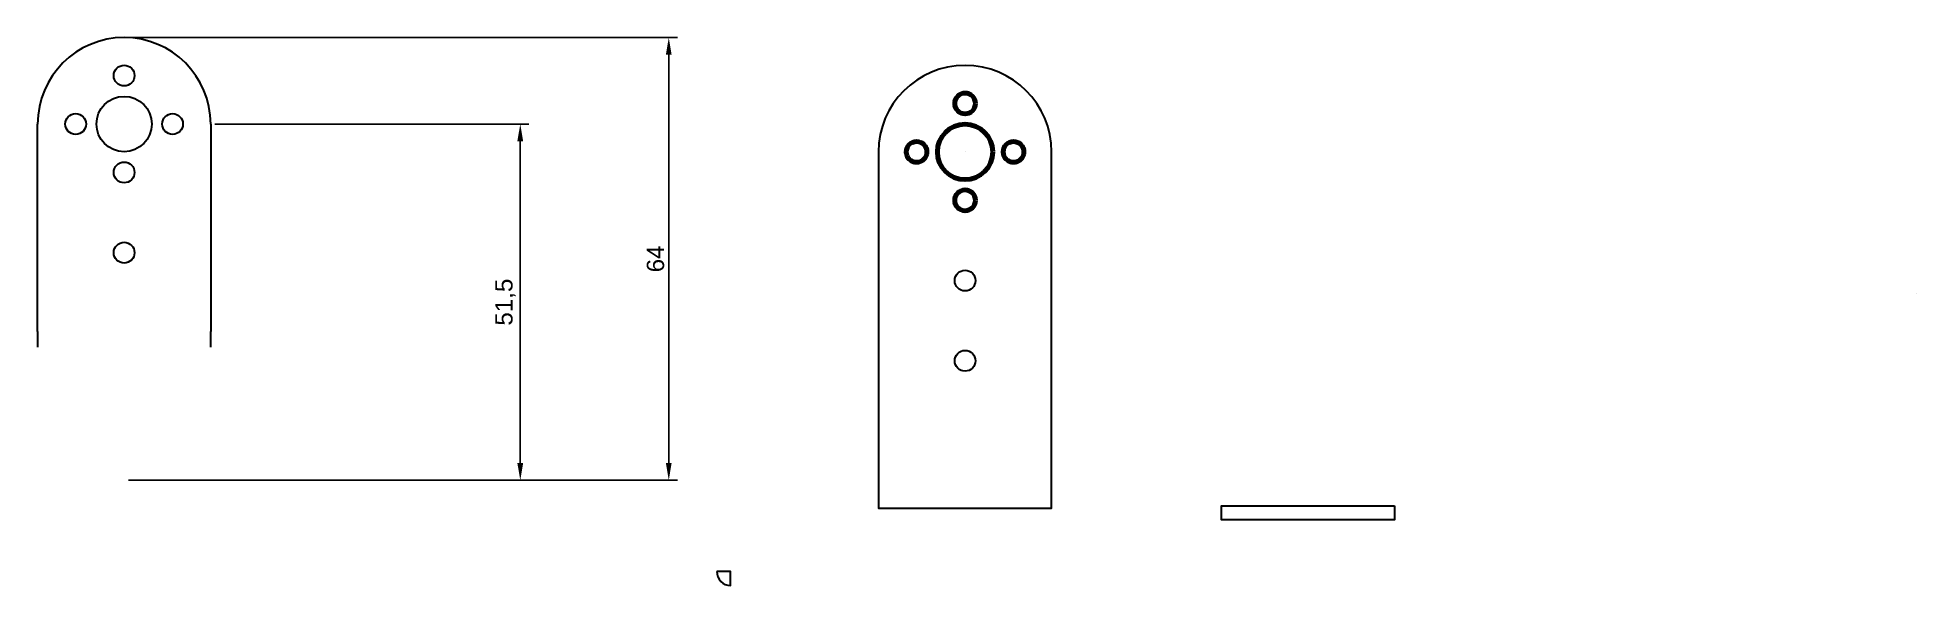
# Model space of a CAD drawing. Header units: millimetres. Extents: x 1469 to 3191, y 404 to 1558.
# Drawn here: x 1588.9 to 1860.3, y 404.2 to 483.4 of the extents above; entities that cross this region are included whole.
import ezdxf

# ---------------------------------------------------------------- set-up
doc = ezdxf.new("R2010")
doc.units = ezdxf.units.MM
doc.layers.add('Contorno_1', color=2, linetype='Continuous', lineweight=30, plot=False)
doc.layers.add('Cota', color=90, linetype='Continuous', lineweight=100, plot=False)
doc.styles.get("Standard").update_dxf_attribs({"font": 'arial.ttf'})
doc.dimstyles.new('ISO-25', dxfattribs={"dimtxt": 2.5, "dimasz": 2.5, "dimexe": 1.25, "dimexo": 0.625, "dimtad": 1, "dimtxsty": 'Standard', "dimcen": 2.5, "dimadec": 0, "dimazin": 0, "dimtfac": 1, "dimtmove": 0, "dimatfit": 3, "dimfxl": 1, "dimarcsym": 0})

msp = doc.modelspace()

# ---------------------------------------------------------------- blocks, each defined once
blk = doc.blocks.new('*D77')
at = {"layer": 'Cota', "color": 0, "lineweight": -2, "transparency": 16777216}
for p, q in [((1602.04, 483.4), (1681.32, 483.4)), ((1680.07, 480.9), (1680.07, 421.9)), ((1602.04, 419.4), (1681.32, 419.4))]:
    blk.add_line(p, q, dxfattribs=at)
at = {"layer": 'Cota', "color": 0, "transparency": 16777216}
for points in [[(1679.65, 480.9), (1680.48, 480.9), (1680.07, 483.4)], [(1679.65, 421.9), (1680.48, 421.9), (1680.07, 419.4)]]:
    blk.add_solid(points, dxfattribs=at)
at = {"layer": 'Defpoints', "color": 0, "transparency": 16777216}
for p in [(1601.41, 483.4, 0), (1601.41, 419.4, 0), (1680.07, 419.4)]:
    blk.add_point(p, dxfattribs=at)
at = {"layer": 'Cota', "color": 0, "transparency": 16777216, "insert": (1678.16, 451.4), "char_height": 2.5, "attachment_point": 5, "rotation": 90}
blk.add_mtext('64', dxfattribs=at)
blk = doc.blocks.new('*D79')
at = {"layer": 'Contorno_1', "color": 0, "lineweight": -2, "transparency": 16777216}
for p, q in [((1614.53, 470.9), (1659.87, 470.9)), ((1658.62, 468.4), (1658.62, 421.9)), ((1614.53, 419.4), (1659.87, 419.4))]:
    blk.add_line(p, q, dxfattribs=at)
at = {"layer": 'Contorno_1', "color": 0, "transparency": 16777216}
for points in [[(1658.2, 468.4), (1659.04, 468.4), (1658.62, 470.9)], [(1658.2, 421.9), (1659.04, 421.9), (1658.62, 419.4)]]:
    blk.add_solid(points, dxfattribs=at)
at = {"layer": 'Defpoints', "color": 0, "transparency": 16777216}
for p in [(1613.91, 470.9, 0), (1613.91, 419.4), (1658.62, 419.4)]:
    blk.add_point(p, dxfattribs=at)
at = {"layer": 'Contorno_1', "color": 0, "transparency": 16777216, "insert": (1656.49, 445.15), "char_height": 2.5, "attachment_point": 5, "rotation": 90}
blk.add_mtext('51,5', dxfattribs=at)

# ---------------------------------------------------------------- dimensions: what is measured, and where the dimension line sits
at = {"layer": 'Contorno_1'}
dim = msp.add_aligned_dim(p1=(1613.91, 470.898, -0.156), p2=(1613.91, 419.399, -0.156), distance=44.71, dimstyle='ISO-25', dxfattribs=at)
dim.commit()
dim.dimension.update_dxf_attribs({"geometry": '*D79', "text_midpoint": (1656.493, 445.148, -0.156)})
at = {"layer": 'Cota'}
dim = msp.add_aligned_dim(p1=(1601.411, 483.399, -0.156), p2=(1601.411, 419.399, -0.156), distance=78.655, dimstyle='ISO-25', dxfattribs=at)
dim.commit()
dim.dimension.update_dxf_attribs({"geometry": '*D77', "text_midpoint": (1678.164, 451.399, -0.156)})

# ---------------------------------------------------------------- linework, layer by layer
at = {"layer": 'Contorno_1', "extrusion": (-3.70579e-08, -1.3893e-06, 1)}
for p, q in [((1588.908, 440.899, -0.156), (1588.91, 470.899, -0.156)), ((1613.91, 470.898, -0.156), (1613.908, 440.898, -0.156)), ((1588.908, 440.899, -0.156), (1588.908, 438.639, -0.156)), ((1613.908, 438.638, -0.156), (1613.908, 440.898, -0.156))]:
    msp.add_line(p, q, dxfattribs=at)
at = {"layer": 'Contorno_1', "elevation": -0.156}
for points in [[(1735.361, 466.867, 1), (1710.361, 466.867), (1710.361, 415.367), (1735.361, 415.367)], [(1686.999, 406.196, 0.4142136), (1688.999, 404.196), (1688.999, 406.196)]]:
    msp.add_lwpolyline(points, format="xyb", close=True, dxfattribs=at)
msp.add_lwpolyline([(1784.885, 415.684), (1784.885, 413.684), (1759.885, 413.684), (1759.885, 415.684)], close=True, dxfattribs=at)
at = {"layer": 'Contorno_1', "extrusion": (-3.70579e-08, -1.3893e-06, 1)}
for centre, radius in [((1601.41, 477.899, -0.157), 1.5), ((1601.41, 470.899, -0.157), 4), ((1594.41, 470.899, -0.157), 1.5), ((1608.41, 470.898, -0.157), 1.5), ((1601.409, 463.899, -0.157), 1.5), ((1601.409, 452.299, -0.157), 1.5)]:
    msp.add_circle(centre, radius, dxfattribs=at)
at = {"layer": 'Contorno_1'}
for centre in [(1722.861, 448.267, -0.156), (1722.861, 436.667, -0.156)]:
    msp.add_circle(centre, 1.5, dxfattribs=at)
at = {"layer": 'Contorno_1', "extrusion": (-3.70579e-08, -1.3893e-06, 1)}
msp.add_arc((1601.41, 470.899, -0.157), 12.5, 359.99691, 179.99691, dxfattribs=at)
at = {"layer": 'Cota'}
for p, q in [((1722.861, 466.867, -0.156), (1722.861, 466.867, -0.156)), ((1860.262, 446.367, 47.344), (1860.262, 446.367, 47.344))]:
    msp.add_line(p, q, dxfattribs=at)
for centre, radius in [((1722.861, 473.867, -0.156), 1.5), ((1722.861, 466.867, -0.156), 4), ((1715.861, 466.867, -0.156), 1.5), ((1729.861, 466.867, -0.156), 1.5), ((1722.861, 459.867, -0.156), 1.5)]:
    msp.add_circle(centre, radius, dxfattribs=at)

msp.set_redraw_order([(e.dxf.handle, doc.entitydb.next_handle()) for e in msp.query("TEXT MTEXT ATTDEF DIMENSION ARC_DIMENSION")])  # texts and dimensions are drawn at this point

doc.saveas('drawing.dxf')
